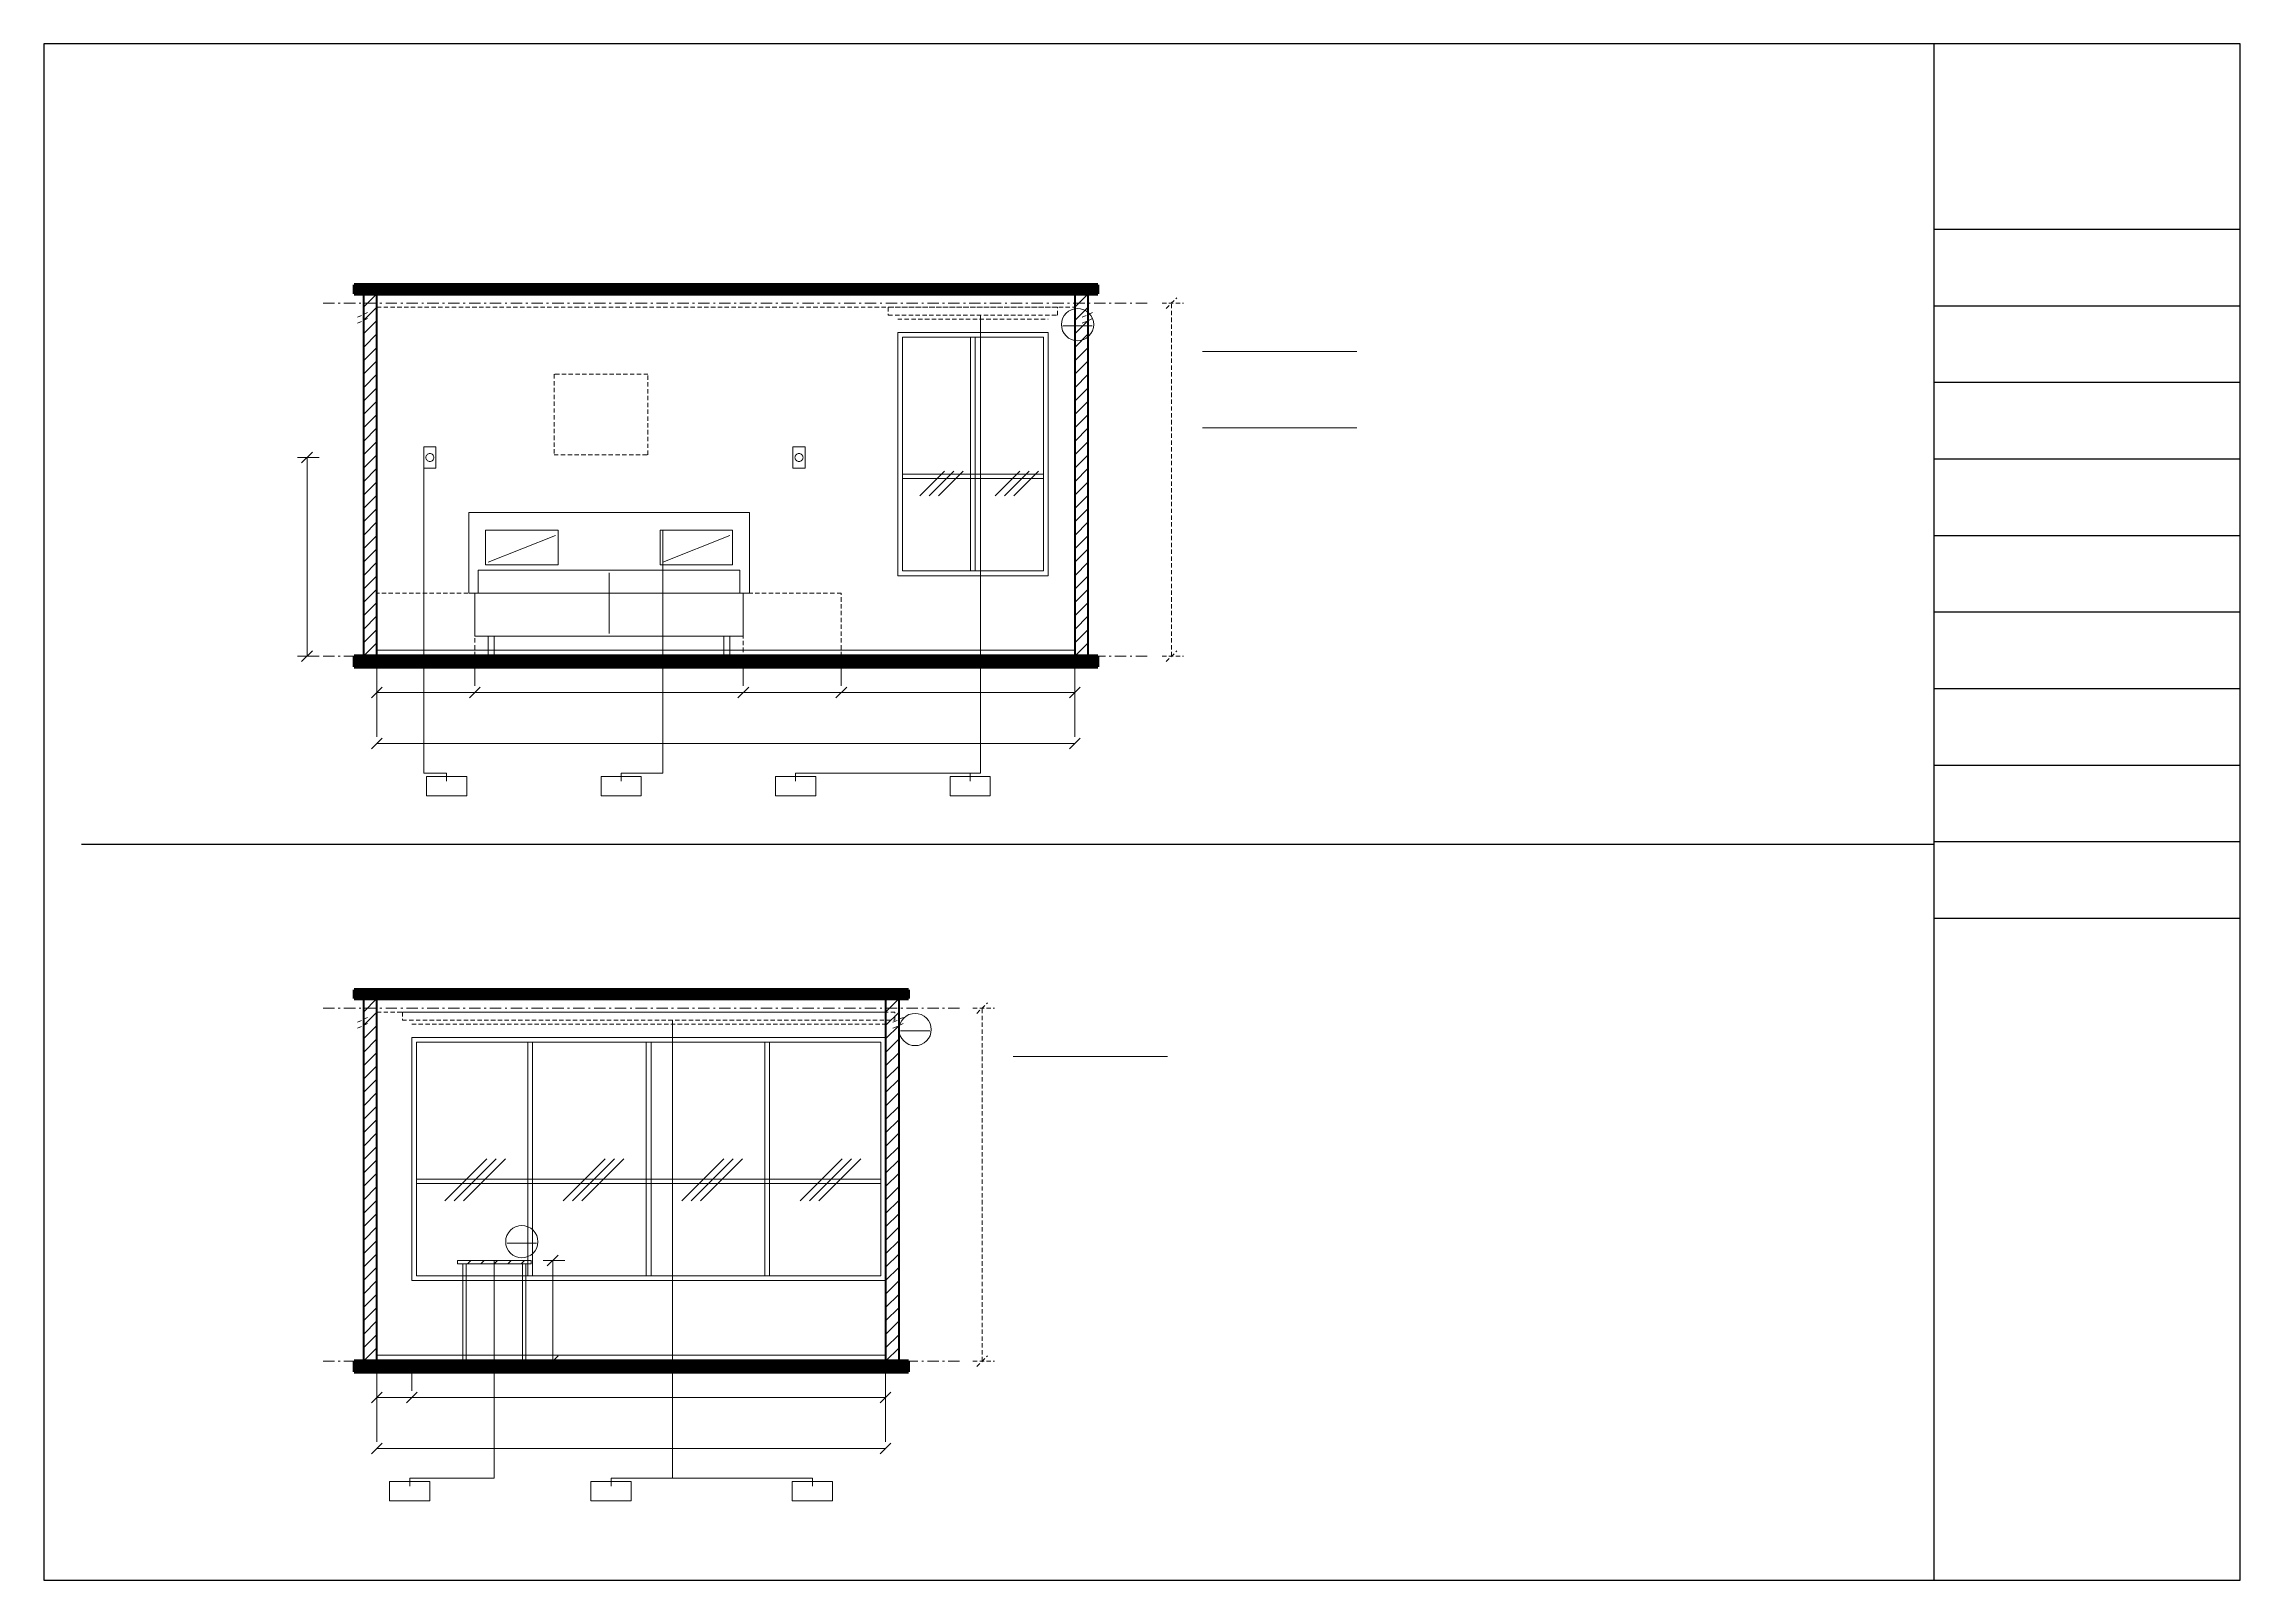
# Model space of a CAD drawing. Header units: millimetres. Extents: x -39780 to 216580, y 220 to 11660.
# Drawn here: x 220 to 16580, y 220 to 11660 of the extents above; entities that cross this region are included whole.
import ezdxf

# ---------------------------------------------------------------- set-up
doc = ezdxf.new("R2010")
doc.units = ezdxf.units.MM
for name, color, linetype, lineweight in [('AXIS', 8, 'CONTINUOUS', 9), ('BAND', 7, 'CONTINUOUS', 60), ('DETAIL', 7, 'CONTINUOUS', 18), ('DIM', 7, 'CONTINUOUS', 13), ('FABRIC', 7, 'CONTINUOUS', 13), ('FRAME', 7, 'CONTINUOUS', 25), ('GLASS', 7, 'CONTINUOUS', 18), ('HATCH', 8, 'CONTINUOUS', 9), ('PENDING', 8, 'CONTINUOUS', 13), ('SYMBOL', 7, 'CONTINUOUS', 18), ('TAG', 7, 'CONTINUOUS', 13), ('WALL', 7, 'CONTINUOUS', 35), ('WOOD', 7, 'CONTINUOUS', 18)]:
    doc.layers.add(name, color=color, linetype=linetype, lineweight=lineweight)

msp = doc.modelspace()

# ---------------------------------------------------------------- linework, layer by layer
at = {"layer": 'AXIS'}
for p, q in [((2300, 9730), (2385, 9730)), ((2413, 9730), (2427, 9730)), ((2455, 9730), (2540, 9730)), ((2568, 9730), (2582, 9730)), ((2610, 9730), (2695, 9730)), ((2723, 9730), (2737, 9730)), ((2766, 9730), (2850, 9730)), ((2879, 9730), (2893, 9730)), ((2921, 9730), (3006, 9730)), ((3034, 9730), (3048, 9730)), ((3076, 9730), (3161, 9730)), ((3189, 9730), (3203, 9730)), ((3231, 9730), (3316, 9730)), ((3344, 9730), (3358, 9730)), ((3387, 9730), (3471, 9730)), ((3499, 9730), (3514, 9730)), ((3542, 9730), (3626, 9730)), ((3655, 9730), (3669, 9730)), ((3697, 9730), (3782, 9730)), ((3810, 9730), (3824, 9730)), ((3852, 9730), (3937, 9730)), ((3965, 9730), (3979, 9730)), ((4007, 9730), (4092, 9730)), ((4120, 9730), (4134, 9730)), ((4163, 9730), (4247, 9730)), ((4276, 9730), (4290, 9730)), ((4318, 9730), (4403, 9730)), ((4431, 9730), (4445, 9730)), ((4473, 9730), (4558, 9730)), ((4586, 9730), (4600, 9730)), ((4628, 9730), (4713, 9730)), ((4741, 9730), (4755, 9730)), ((4784, 9730), (4868, 9730)), ((4896, 9730), (4911, 9730)), ((4939, 9730), (5023, 9730)), ((5052, 9730), (5066, 9730)), ((5094, 9730), (5179, 9730)), ((5207, 9730), (5221, 9730)), ((5249, 9730), (5334, 9730)), ((5362, 9730), (5376, 9730)), ((5404, 9730), (5489, 9730)), ((5517, 9730), (5531, 9730)), ((5560, 9730), (5644, 9730)), ((5673, 9730), (5687, 9730)), ((5715, 9730), (5800, 9730)), ((5828, 9730), (5842, 9730)), ((5870, 9730), (5955, 9730)), ((5983, 9730), (5997, 9730)), ((6025, 9730), (6110, 9730)), ((6138, 9730), (6152, 9730)), ((6181, 9730), (6265, 9730)), ((6293, 9730), (6308, 9730)), ((6336, 9730), (6420, 9730)), ((6449, 9730), (6463, 9730)), ((6491, 9730), (6576, 9730)), ((6604, 9730), (6618, 9730)), ((6646, 9730), (6731, 9730)), ((6759, 9730), (6773, 9730)), ((6801, 9730), (6886, 9730)), ((6914, 9730), (6928, 9730)), ((6957, 9730), (7041, 9730)), ((7070, 9730), (7084, 9730)), ((7112, 9730), (7197, 9730)), ((7225, 9730), (7239, 9730)), ((7267, 9730), (7352, 9730)), ((7380, 9730), (7394, 9730)), ((7422, 9730), (7507, 9730)), ((7535, 9730), (7549, 9730)), ((7578, 9730), (7662, 9730)), ((7690, 9730), (7705, 9730)), ((7733, 9730), (7817, 9730)), ((7846, 9730), (7860, 9730)), ((7888, 9730), (7973, 9730)), ((8001, 9730), (8015, 9730)), ((8043, 9730), (8128, 9730)), ((8156, 9730), (8170, 9730)), ((8198, 9730), (8283, 9730)), ((8311, 9730), (8325, 9730)), ((8354, 9730), (8438, 9730)), ((2300, 7100), (2385, 7100)), ((2413, 7100), (2427, 7100)), ((2455, 7100), (2540, 7100)), ((2568, 7100), (2582, 7100)), ((2610, 7100), (2695, 7100)), ((2723, 7100), (2737, 7100)), ((2766, 7100), (2850, 7100)), ((2879, 7100), (2893, 7100)), ((2921, 7100), (3006, 7100)), ((3034, 7100), (3048, 7100)), ((3076, 7100), (3161, 7100)), ((3189, 7100), (3203, 7100)), ((3231, 7100), (3316, 7100)), ((3344, 7100), (3358, 7100)), ((3387, 7100), (3471, 7100)), ((3499, 7100), (3514, 7100)), ((3542, 7100), (3626, 7100)), ((3655, 7100), (3669, 7100)), ((3697, 7100), (3782, 7100)), ((3810, 7100), (3824, 7100)), ((3852, 7100), (3937, 7100)), ((3965, 7100), (3979, 7100)), ((4007, 7100), (4092, 7100)), ((4120, 7100), (4134, 7100)), ((4163, 7100), (4247, 7100)), ((4276, 7100), (4290, 7100)), ((4318, 7100), (4403, 7100)), ((4431, 7100), (4445, 7100)), ((4473, 7100), (4558, 7100)), ((4586, 7100), (4600, 7100)), ((4628, 7100), (4713, 7100)), ((4741, 7100), (4755, 7100)), ((4784, 7100), (4868, 7100)), ((4896, 7100), (4911, 7100)), ((4939, 7100), (5023, 7100)), ((5052, 7100), (5066, 7100)), ((5094, 7100), (5179, 7100)), ((5207, 7100), (5221, 7100)), ((5249, 7100), (5334, 7100)), ((5362, 7100), (5376, 7100)), ((5404, 7100), (5489, 7100)), ((5517, 7100), (5531, 7100)), ((5560, 7100), (5644, 7100)), ((5673, 7100), (5687, 7100)), ((5715, 7100), (5800, 7100)), ((5828, 7100), (5842, 7100)), ((5870, 7100), (5955, 7100)), ((5983, 7100), (5997, 7100)), ((6025, 7100), (6110, 7100)), ((6138, 7100), (6152, 7100)), ((6181, 7100), (6265, 7100)), ((6293, 7100), (6308, 7100)), ((6336, 7100), (6420, 7100)), ((6449, 7100), (6463, 7100)), ((6491, 7100), (6576, 7100)), ((6604, 7100), (6618, 7100)), ((6646, 7100), (6731, 7100)), ((6759, 7100), (6773, 7100)), ((6801, 7100), (6886, 7100)), ((6914, 7100), (6928, 7100)), ((6957, 7100), (7041, 7100)), ((7070, 7100), (7084, 7100)), ((7112, 7100), (7197, 7100)), ((7225, 7100), (7239, 7100)), ((7267, 7100), (7352, 7100)), ((7380, 7100), (7394, 7100)), ((7422, 7100), (7507, 7100)), ((7535, 7100), (7549, 7100)), ((7578, 7100), (7662, 7100)), ((7690, 7100), (7705, 7100)), ((7733, 7100), (7817, 7100)), ((7846, 7100), (7860, 7100)), ((7888, 7100), (7973, 7100)), ((8001, 7100), (8015, 7100)), ((8043, 7100), (8128, 7100)), ((8156, 7100), (8170, 7100)), ((8198, 7100), (8283, 7100)), ((8311, 7100), (8325, 7100)), ((8354, 7100), (8438, 7100)), ((2300, 4480), (2385, 4480)), ((2413, 4480), (2427, 4480)), ((2455, 4480), (2540, 4480)), ((2568, 4480), (2582, 4480)), ((2610, 4480), (2695, 4480)), ((2723, 4480), (2737, 4480)), ((2766, 4480), (2850, 4480)), ((2879, 4480), (2893, 4480)), ((2921, 4480), (3006, 4480)), ((3034, 4480), (3048, 4480)), ((3076, 4480), (3161, 4480)), ((3189, 4480), (3203, 4480)), ((3231, 4480), (3316, 4480)), ((3344, 4480), (3358, 4480)), ((3387, 4480), (3471, 4480)), ((3499, 4480), (3514, 4480)), ((3542, 4480), (3626, 4480)), ((3655, 4480), (3669, 4480)), ((3697, 4480), (3782, 4480)), ((3810, 4480), (3824, 4480)), ((3852, 4480), (3937, 4480)), ((3965, 4480), (3979, 4480)), ((4007, 4480), (4092, 4480)), ((4120, 4480), (4134, 4480)), ((4163, 4480), (4247, 4480)), ((4276, 4480), (4290, 4480)), ((4318, 4480), (4403, 4480)), ((4431, 4480), (4445, 4480)), ((4473, 4480), (4558, 4480)), ((4586, 4480), (4600, 4480)), ((4628, 4480), (4713, 4480)), ((4741, 4480), (4755, 4480)), ((4784, 4480), (4868, 4480)), ((4896, 4480), (4911, 4480)), ((4939, 4480), (5023, 4480)), ((5052, 4480), (5066, 4480)), ((5094, 4480), (5179, 4480)), ((5207, 4480), (5221, 4480)), ((5249, 4480), (5334, 4480)), ((5362, 4480), (5376, 4480)), ((5404, 4480), (5489, 4480)), ((5517, 4480), (5531, 4480)), ((5560, 4480), (5644, 4480)), ((5673, 4480), (5687, 4480)), ((5715, 4480), (5800, 4480)), ((5828, 4480), (5842, 4480)), ((5870, 4480), (5955, 4480)), ((5983, 4480), (5997, 4480)), ((6025, 4480), (6110, 4480)), ((6138, 4480), (6152, 4480)), ((6181, 4480), (6265, 4480)), ((6293, 4480), (6308, 4480)), ((6336, 4480), (6420, 4480)), ((6449, 4480), (6463, 4480)), ((6491, 4480), (6576, 4480)), ((6604, 4480), (6618, 4480)), ((6646, 4480), (6731, 4480)), ((6759, 4480), (6773, 4480)), ((6801, 4480), (6886, 4480)), ((6914, 4480), (6928, 4480)), ((6957, 4480), (7040, 4480)), ((2300, 1850), (2385, 1850)), ((2413, 1850), (2427, 1850)), ((2455, 1850), (2540, 1850)), ((2568, 1850), (2582, 1850)), ((2610, 1850), (2695, 1850)), ((2723, 1850), (2737, 1850)), ((2766, 1850), (2850, 1850)), ((2879, 1850), (2893, 1850)), ((2921, 1850), (3006, 1850)), ((3034, 1850), (3048, 1850)), ((3076, 1850), (3161, 1850)), ((3189, 1850), (3203, 1850)), ((3231, 1850), (3316, 1850)), ((3344, 1850), (3358, 1850)), ((3387, 1850), (3471, 1850)), ((3499, 1850), (3514, 1850)), ((3542, 1850), (3626, 1850)), ((3655, 1850), (3669, 1850)), ((3697, 1850), (3782, 1850)), ((3810, 1850), (3824, 1850)), ((3852, 1850), (3937, 1850)), ((3965, 1850), (3979, 1850)), ((4007, 1850), (4092, 1850)), ((4120, 1850), (4134, 1850)), ((4163, 1850), (4247, 1850)), ((4276, 1850), (4290, 1850)), ((4318, 1850), (4403, 1850)), ((4431, 1850), (4445, 1850)), ((4473, 1850), (4558, 1850)), ((4586, 1850), (4600, 1850)), ((4628, 1850), (4713, 1850)), ((4741, 1850), (4755, 1850)), ((4784, 1850), (4868, 1850)), ((4896, 1850), (4911, 1850)), ((4939, 1850), (5023, 1850)), ((5052, 1850), (5066, 1850)), ((5094, 1850), (5179, 1850)), ((5207, 1850), (5221, 1850)), ((5249, 1850), (5334, 1850)), ((5362, 1850), (5376, 1850)), ((5404, 1850), (5489, 1850)), ((5517, 1850), (5531, 1850)), ((5560, 1850), (5644, 1850)), ((5673, 1850), (5687, 1850)), ((5715, 1850), (5800, 1850)), ((5828, 1850), (5842, 1850)), ((5870, 1850), (5955, 1850)), ((5983, 1850), (5997, 1850)), ((6025, 1850), (6110, 1850)), ((6138, 1850), (6152, 1850)), ((6181, 1850), (6265, 1850)), ((6293, 1850), (6308, 1850)), ((6336, 1850), (6420, 1850)), ((6449, 1850), (6463, 1850)), ((6491, 1850), (6576, 1850)), ((6604, 1850), (6618, 1850)), ((6646, 1850), (6731, 1850)), ((6759, 1850), (6773, 1850)), ((6801, 1850), (6886, 1850)), ((6914, 1850), (6928, 1850)), ((6957, 1850), (7040, 1850))]:
    msp.add_line(p, q, dxfattribs=at)
at = {"layer": 'BAND'}
for p, q in [((8070, 9865), (2530, 9865)), ((2530, 9865), (2530, 9800)), ((2530, 9864), (8070, 9864)), ((2530, 9856), (8070, 9856)), ((2530, 9848), (8070, 9848)), ((2530, 9840), (8070, 9840)), ((2530, 9832), (8070, 9832)), ((2530, 9824), (8070, 9824)), ((2530, 9816), (8070, 9816)), ((8070, 9800), (8070, 9865)), ((2530, 9808), (8070, 9808)), ((2530, 9800), (8070, 9800)), ((2530, 9800), (8070, 9800)), ((2530, 7100), (8070, 7100)), ((8070, 7100), (2530, 7100)), ((2530, 7100), (2530, 7020)), ((2530, 7092), (8070, 7092)), ((2530, 7084), (8070, 7084)), ((2530, 7076), (8070, 7076)), ((2530, 7068), (8070, 7068)), ((2530, 7060), (8070, 7060)), ((2530, 7052), (8070, 7052)), ((2530, 7044), (8070, 7044)), ((2530, 7036), (8070, 7036)), ((8070, 7020), (8070, 7100)), ((2530, 7028), (8070, 7028)), ((2530, 7020), (8070, 7020)), ((2530, 7020), (8070, 7020)), ((6660, 4615), (2530, 4615)), ((2530, 4615), (2530, 4550)), ((2530, 4614), (6660, 4614)), ((2530, 4606), (6660, 4606)), ((2530, 4598), (6660, 4598)), ((2530, 4590), (6660, 4590)), ((2530, 4582), (6660, 4582)), ((6660, 4550), (6660, 4615)), ((2530, 4574), (6660, 4574)), ((2530, 4566), (6660, 4566)), ((2530, 4558), (6660, 4558)), ((2530, 4550), (6660, 4550)), ((2530, 4550), (6660, 4550)), ((2530, 1850), (6660, 1850)), ((6660, 1850), (2530, 1850)), ((2530, 1850), (2530, 1770)), ((2530, 1842), (6660, 1842)), ((2530, 1834), (6660, 1834)), ((2530, 1826), (6660, 1826)), ((2530, 1818), (6660, 1818)), ((2530, 1810), (6660, 1810)), ((2530, 1802), (6660, 1802)), ((6660, 1770), (6660, 1850)), ((2530, 1794), (6660, 1794)), ((2530, 1786), (6660, 1786)), ((2530, 1778), (6660, 1778)), ((2530, 1770), (6660, 1770)), ((2530, 1770), (6660, 1770))]:
    msp.add_line(p, q, dxfattribs=at)
at = {"layer": 'DETAIL'}
for p, q in [((3066, 8586), (3065, 8580)), ((3065, 8580), (3066, 8574)), ((3067, 8591), (3066, 8586)), ((3066, 8574), (3067, 8569)), ((3070, 8597), (3067, 8591)), ((3067, 8569), (3070, 8563)), ((3074, 8601), (3070, 8597)), ((3070, 8563), (3074, 8559)), ((3078, 8605), (3074, 8601)), ((3074, 8559), (3078, 8555)), ((3084, 8608), (3078, 8605)), ((3078, 8555), (3084, 8552)), ((3089, 8609), (3084, 8608)), ((3084, 8552), (3089, 8551)), ((3095, 8610), (3089, 8609)), ((3089, 8551), (3095, 8550)), ((3101, 8609), (3095, 8610)), ((3095, 8550), (3101, 8551)), ((3106, 8608), (3101, 8609)), ((3101, 8551), (3106, 8552)), ((3112, 8605), (3106, 8608)), ((3106, 8552), (3112, 8555)), ((3116, 8601), (3112, 8605)), ((3112, 8555), (3116, 8559)), ((3120, 8597), (3116, 8601)), ((3116, 8559), (3120, 8563)), ((3123, 8591), (3120, 8597)), ((3120, 8563), (3123, 8569)), ((3124, 8586), (3123, 8591)), ((3123, 8569), (3124, 8574)), ((3125, 8580), (3124, 8586)), ((3124, 8574), (3125, 8580)), ((5816, 8586), (5815, 8580)), ((5815, 8580), (5816, 8574)), ((5817, 8591), (5816, 8586)), ((5816, 8574), (5817, 8569)), ((5820, 8597), (5817, 8591)), ((5817, 8569), (5820, 8563)), ((5824, 8601), (5820, 8597)), ((5820, 8563), (5824, 8559)), ((5828, 8605), (5824, 8601)), ((5824, 8559), (5828, 8555)), ((5834, 8608), (5828, 8605)), ((5828, 8555), (5834, 8552)), ((5839, 8609), (5834, 8608)), ((5834, 8552), (5839, 8551)), ((5845, 8610), (5839, 8609)), ((5839, 8551), (5845, 8550)), ((5851, 8609), (5845, 8610)), ((5845, 8550), (5851, 8551)), ((5856, 8608), (5851, 8609)), ((5851, 8551), (5856, 8552)), ((5862, 8605), (5856, 8608)), ((5856, 8552), (5862, 8555)), ((5866, 8601), (5862, 8605)), ((5862, 8555), (5866, 8559)), ((5870, 8597), (5866, 8601)), ((5866, 8559), (5870, 8563)), ((5873, 8591), (5870, 8597)), ((5870, 8563), (5873, 8569)), ((5874, 8586), (5873, 8591)), ((5873, 8569), (5874, 8574)), ((5875, 8580), (5874, 8586)), ((5874, 8574), (5875, 8580)), ((5475, 8170), (3385, 8170)), ((3385, 8170), (3385, 7570)), ((5475, 7570), (5475, 8170)), ((4430, 7270), (4430, 7720)), ((3385, 7570), (5475, 7570)), ((5430, 7570), (3430, 7570)), ((3430, 7570), (3430, 7250)), ((5430, 7250), (5430, 7570)), ((3430, 7250), (5430, 7250)), ((3575, 7250), (3530, 7250)), ((3530, 7250), (3530, 7100)), ((3575, 7100), (3575, 7250)), ((5330, 7250), (5285, 7250)), ((5285, 7250), (5285, 7100)), ((5330, 7100), (5330, 7250)), ((2700, 7145), (7900, 7145)), ((3530, 7100), (3575, 7100)), ((5285, 7100), (5330, 7100)), ((3365, 2575), (3340, 2575)), ((3340, 2575), (3340, 1850)), ((3365, 1850), (3365, 2575)), ((3810, 2575), (3785, 2575)), ((3785, 2575), (3785, 1850)), ((3810, 1850), (3810, 2575)), ((2700, 1895), (6490, 1895)), ((3340, 1850), (3365, 1850)), ((3785, 1850), (3810, 1850))]:
    msp.add_line(p, q, dxfattribs=at)
at = {"layer": 'DIM'}
for p, q in [((2110, 8580), (2270, 8580)), ((2140, 8540), (2220, 8620)), ((2180, 7100), (2180, 8580)), ((2110, 7100), (2270, 7100)), ((2140, 7060), (2220, 7140)), ((2700, 7100), (2700, 6500)), ((2700, 7100), (2700, 6880)), ((3430, 7100), (3430, 6880)), ((3430, 7100), (3430, 6880)), ((5430, 7100), (5430, 6880)), ((5430, 7100), (5430, 6880)), ((6160, 7100), (6160, 6880)), ((6160, 7100), (6160, 6880)), ((7900, 7100), (7900, 6500)), ((7900, 7100), (7900, 6880)), ((2660, 6790), (2740, 6870)), ((2700, 6830), (3430, 6830)), ((3390, 6790), (3470, 6870)), ((3390, 6790), (3470, 6870)), ((3430, 6830), (5430, 6830)), ((5390, 6790), (5470, 6870)), ((5390, 6790), (5470, 6870)), ((5430, 6830), (6160, 6830)), ((6120, 6790), (6200, 6870)), ((6120, 6790), (6200, 6870)), ((6160, 6830), (7900, 6830)), ((7860, 6790), (7940, 6870)), ((2660, 6410), (2740, 6490)), ((2700, 6450), (7900, 6450)), ((7860, 6410), (7940, 6490)), ((3970, 2560), (4050, 2640)), ((3940, 2600), (4100, 2600)), ((4010, 1850), (4010, 2600)), ((2700, 1850), (2700, 1250)), ((2700, 1850), (2700, 1630)), ((2960, 1850), (2960, 1630)), ((2960, 1850), (2960, 1630)), ((3940, 1850), (4100, 1850)), ((3970, 1810), (4050, 1890)), ((6490, 1850), (6490, 1250)), ((6490, 1850), (6490, 1630)), ((2660, 1540), (2740, 1620)), ((2700, 1580), (2960, 1580)), ((2920, 1540), (3000, 1620)), ((2920, 1540), (3000, 1620)), ((2960, 1580), (6490, 1580)), ((6450, 1540), (6530, 1620)), ((2660, 1160), (2740, 1240)), ((2700, 1200), (6490, 1200)), ((6450, 1160), (6530, 1240))]:
    msp.add_line(p, q, dxfattribs=at)
at = {"layer": 'FABRIC'}
for p, q in [((4050, 8040), (3510, 8040)), ((3510, 8040), (3510, 7780)), ((4050, 7780), (4050, 8040)), ((5350, 8040), (4810, 8040)), ((4810, 8040), (4810, 7780)), ((5350, 7780), (5350, 8040)), ((5405, 7740), (3455, 7740)), ((3455, 7740), (3455, 7570)), ((3510, 7780), (4050, 7780)), ((4810, 7780), (5350, 7780)), ((5405, 7570), (5405, 7740)), ((3455, 7570), (5405, 7570))]:
    msp.add_line(p, q, dxfattribs=at)
at = {"layer": 'FRAME'}
for p, q in [((16580, 11660), (220, 11660)), ((220, 11660), (220, 220)), ((14300, 220), (14300, 11660)), ((16580, 220), (16580, 11660)), ((14300, 10280), (16580, 10280)), ((14300, 9710), (16580, 9710)), ((14300, 9140), (16580, 9140)), ((14300, 8570), (16580, 8570)), ((14300, 8000), (16580, 8000)), ((14300, 7430), (16580, 7430)), ((14300, 6860), (16580, 6860)), ((14300, 6290), (16580, 6290)), ((500, 5700), (14300, 5700)), ((14300, 5720), (16580, 5720)), ((14300, 5150), (16580, 5150)), ((220, 220), (16580, 220))]:
    msp.add_line(p, q, dxfattribs=at)
at = {"layer": 'GLASS'}
for p, q in [((7700, 9510), (6580, 9510)), ((6580, 9510), (6580, 7700)), ((7700, 7700), (7700, 9510)), ((7665, 9475), (6615, 9475)), ((6615, 9475), (6615, 7735)), ((7158, 9475), (7122, 9475)), ((7122, 9475), (7122, 7735)), ((7158, 7735), (7158, 9475)), ((7665, 7735), (7665, 9475)), ((7665, 8456), (6615, 8456)), ((6615, 8456), (6615, 8424)), ((6615, 8424), (7665, 8424)), ((7665, 8424), (7665, 8456)), ((6580, 7700), (7700, 7700)), ((6615, 7735), (7665, 7735)), ((7122, 7735), (7158, 7735)), ((6490, 4260), (2960, 4260)), ((2960, 4260), (2960, 2450)), ((6490, 2450), (6490, 4260)), ((6455, 4225), (2995, 4225)), ((2995, 4225), (2995, 2485)), ((3860, 4225), (3824, 4225)), ((3824, 4225), (3824, 2485)), ((3860, 2485), (3860, 4225)), ((4743, 4225), (4707, 4225)), ((4707, 4225), (4707, 2485)), ((4743, 2485), (4743, 4225)), ((5626, 4225), (5590, 4225)), ((5590, 4225), (5590, 2485)), ((5626, 2485), (5626, 4225)), ((6455, 2485), (6455, 4225)), ((6455, 3206), (2995, 3206)), ((2995, 3206), (2995, 3174)), ((2995, 3174), (6455, 3174)), ((6455, 3174), (6455, 3206)), ((2995, 2485), (6455, 2485)), ((3824, 2485), (3860, 2485)), ((4707, 2485), (4743, 2485)), ((5590, 2485), (5626, 2485)), ((2960, 2450), (6490, 2450))]:
    msp.add_line(p, q, dxfattribs=at)
at = {"layer": 'HATCH'}
for p, q in [((2600, 9700), (2700, 9800)), ((2600, 9600), (2700, 9700)), ((7900, 9700), (8000, 9800)), ((7900, 9600), (8000, 9700)), ((2600, 9500), (2700, 9600)), ((2600, 9400), (2700, 9500)), ((7900, 9500), (8000, 9600)), ((7900, 9400), (8000, 9500)), ((2600, 9300), (2700, 9400)), ((7900, 9300), (8000, 9400)), ((2600, 9200), (2700, 9300)), ((2600, 9100), (2700, 9200)), ((7900, 9200), (8000, 9300)), ((7900, 9100), (8000, 9200)), ((2600, 9000), (2700, 9100)), ((2600, 8900), (2700, 9000)), ((7900, 9000), (8000, 9100)), ((7900, 8900), (8000, 9000)), ((2600, 8800), (2700, 8900)), ((7900, 8800), (8000, 8900)), ((2600, 8700), (2700, 8800)), ((2600, 8600), (2700, 8700)), ((7900, 8700), (8000, 8800)), ((7900, 8600), (8000, 8700)), ((2600, 8500), (2700, 8600)), ((7900, 8500), (8000, 8600)), ((2600, 8400), (2700, 8500)), ((2600, 8300), (2700, 8400)), ((6745, 8295), (6929, 8479)), ((6815, 8295), (6999, 8479)), ((6885, 8295), (7069, 8479)), ((7305, 8295), (7489, 8479)), ((7375, 8295), (7559, 8479)), ((7445, 8295), (7629, 8479)), ((7900, 8400), (8000, 8500)), ((7900, 8300), (8000, 8400)), ((2600, 8200), (2700, 8300)), ((2600, 8100), (2700, 8200)), ((7900, 8200), (8000, 8300)), ((7900, 8100), (8000, 8200)), ((2600, 8000), (2700, 8100)), ((7900, 8000), (8000, 8100)), ((2600, 7900), (2700, 8000)), ((2600, 7800), (2700, 7900)), ((3530, 7800), (4030, 8000)), ((4830, 7800), (5330, 8000)), ((7900, 7900), (8000, 8000)), ((7900, 7800), (8000, 7900)), ((2600, 7700), (2700, 7800)), ((2600, 7600), (2700, 7700)), ((7900, 7700), (8000, 7800)), ((7900, 7600), (8000, 7700)), ((2600, 7500), (2700, 7600)), ((7900, 7500), (8000, 7600)), ((2600, 7400), (2700, 7500)), ((2600, 7300), (2700, 7400)), ((7900, 7400), (8000, 7500)), ((7900, 7300), (8000, 7400)), ((2600, 7200), (2700, 7300)), ((2600, 7100), (2700, 7200)), ((7900, 7200), (8000, 7300)), ((7900, 7100), (8000, 7200)), ((2600, 4450), (2700, 4550)), ((2600, 4350), (2700, 4450)), ((6490, 4450), (6590, 4550)), ((6490, 4350), (6590, 4450)), ((2600, 4250), (2700, 4350)), ((6490, 4250), (6590, 4350)), ((2600, 4150), (2700, 4250)), ((2600, 4050), (2700, 4150)), ((6490, 4150), (6590, 4250)), ((6490, 4050), (6590, 4150)), ((2600, 3950), (2700, 4050)), ((2600, 3850), (2700, 3950)), ((6490, 3950), (6590, 4050)), ((6490, 3850), (6590, 3950)), ((2600, 3750), (2700, 3850)), ((6490, 3750), (6590, 3850)), ((2600, 3650), (2700, 3750)), ((2600, 3550), (2700, 3650)), ((6490, 3650), (6590, 3750)), ((6490, 3550), (6590, 3650)), ((2600, 3450), (2700, 3550)), ((2600, 3350), (2700, 3450)), ((6490, 3450), (6590, 3550)), ((6490, 3350), (6590, 3450)), ((2600, 3250), (2700, 3350)), ((3206, 3045), (3519, 3358)), ((3276, 3045), (3589, 3358)), ((3346, 3045), (3659, 3358)), ((4088, 3045), (4401, 3358)), ((4158, 3045), (4471, 3358)), ((4228, 3045), (4541, 3358)), ((4971, 3045), (5284, 3358)), ((5041, 3045), (5354, 3358)), ((5111, 3045), (5424, 3358)), ((5853, 3045), (6166, 3358)), ((5923, 3045), (6236, 3358)), ((5993, 3045), (6306, 3358)), ((6490, 3250), (6590, 3350)), ((2600, 3150), (2700, 3250)), ((2600, 3050), (2700, 3150)), ((6490, 3150), (6590, 3250)), ((6490, 3050), (6590, 3150)), ((2600, 2950), (2700, 3050)), ((2600, 2850), (2700, 2950)), ((6490, 2950), (6590, 3050)), ((6490, 2850), (6590, 2950)), ((2600, 2750), (2700, 2850)), ((6490, 2750), (6590, 2850)), ((2600, 2650), (2700, 2750)), ((2600, 2550), (2700, 2650)), ((6490, 2650), (6590, 2750)), ((6490, 2550), (6590, 2650)), ((2600, 2450), (2700, 2550)), ((3375, 2575), (3400, 2600)), ((3475, 2575), (3500, 2600)), ((3575, 2575), (3600, 2600)), ((3675, 2575), (3700, 2600)), ((3775, 2575), (3800, 2600)), ((6490, 2450), (6590, 2550)), ((2600, 2350), (2700, 2450)), ((2600, 2250), (2700, 2350)), ((6490, 2350), (6590, 2450)), ((6490, 2250), (6590, 2350)), ((2600, 2150), (2700, 2250)), ((2600, 2050), (2700, 2150)), ((6490, 2150), (6590, 2250)), ((6490, 2050), (6590, 2150)), ((2600, 1950), (2700, 2050)), ((6490, 1950), (6590, 2050)), ((2600, 1850), (2700, 1950)), ((6490, 1850), (6590, 1950))]:
    msp.add_line(p, q, dxfattribs=at)
at = {"layer": 'PENDING'}
for p, q in [((2601, 9646), (2631, 9659)), ((2700, 9700), (2732, 9700)), ((2751, 9700), (2783, 9700)), ((2802, 9700), (2834, 9700)), ((2852, 9700), (2885, 9700)), ((2903, 9700), (2936, 9700)), ((2954, 9700), (2986, 9700)), ((3005, 9700), (3037, 9700)), ((3056, 9700), (3088, 9700)), ((3106, 9700), (3139, 9700)), ((3157, 9700), (3190, 9700)), ((3208, 9700), (3240, 9700)), ((3259, 9700), (3291, 9700)), ((3310, 9700), (3342, 9700)), ((3360, 9700), (3393, 9700)), ((3411, 9700), (3444, 9700)), ((3462, 9700), (3494, 9700)), ((3513, 9700), (3545, 9700)), ((3564, 9700), (3596, 9700)), ((3614, 9700), (3647, 9700)), ((3665, 9700), (3698, 9700)), ((3716, 9700), (3748, 9700)), ((3767, 9700), (3799, 9700)), ((3818, 9700), (3850, 9700)), ((3868, 9700), (3901, 9700)), ((3919, 9700), (3952, 9700)), ((3970, 9700), (4002, 9700)), ((4021, 9700), (4053, 9700)), ((4072, 9700), (4104, 9700)), ((4122, 9700), (4155, 9700)), ((4173, 9700), (4206, 9700)), ((4224, 9700), (4256, 9700)), ((4275, 9700), (4307, 9700)), ((4326, 9700), (4358, 9700)), ((4376, 9700), (4409, 9700)), ((4427, 9700), (4460, 9700)), ((4478, 9700), (4510, 9700)), ((4529, 9700), (4561, 9700)), ((4580, 9700), (4612, 9700)), ((4630, 9700), (4663, 9700)), ((4681, 9700), (4714, 9700)), ((4732, 9700), (4764, 9700)), ((4783, 9700), (4815, 9700)), ((4834, 9700), (4866, 9700)), ((4884, 9700), (4917, 9700)), ((4935, 9700), (4968, 9700)), ((4986, 9700), (5018, 9700)), ((5037, 9700), (5069, 9700)), ((5088, 9700), (5120, 9700)), ((5138, 9700), (5171, 9700)), ((5189, 9700), (5222, 9700)), ((5240, 9700), (5272, 9700)), ((5291, 9700), (5323, 9700)), ((5342, 9700), (5374, 9700)), ((5392, 9700), (5425, 9700)), ((5443, 9700), (5476, 9700)), ((5494, 9700), (5526, 9700)), ((5545, 9700), (5577, 9700)), ((5596, 9700), (5628, 9700)), ((5646, 9700), (5679, 9700)), ((5697, 9700), (5730, 9700)), ((5748, 9700), (5780, 9700)), ((5799, 9700), (5831, 9700)), ((5850, 9700), (5882, 9700)), ((5900, 9700), (5933, 9700)), ((5951, 9700), (5984, 9700)), ((6002, 9700), (6034, 9700)), ((6053, 9700), (6085, 9700)), ((6104, 9700), (6136, 9700)), ((6154, 9700), (6187, 9700)), ((6205, 9700), (6238, 9700)), ((6256, 9700), (6288, 9700)), ((6307, 9700), (6339, 9700)), ((6358, 9700), (6390, 9700)), ((6408, 9700), (6441, 9700)), ((6459, 9700), (6492, 9700)), ((6510, 9700), (6542, 9700)), ((6510, 9700), (6510, 9668)), ((6551, 9700), (6518, 9700)), ((6561, 9700), (6593, 9700)), ((6602, 9700), (6569, 9700)), ((6612, 9700), (6644, 9700)), ((6652, 9700), (6620, 9700)), ((6662, 9700), (6695, 9700)), ((6703, 9700), (6671, 9700)), ((6713, 9700), (6746, 9700)), ((6754, 9700), (6722, 9700)), ((6764, 9700), (6796, 9700)), ((6805, 9700), (6772, 9700)), ((6815, 9700), (6847, 9700)), ((6856, 9700), (6823, 9700)), ((6866, 9700), (6898, 9700)), ((6906, 9700), (6874, 9700)), ((6916, 9700), (6949, 9700)), ((6957, 9700), (6925, 9700)), ((6967, 9700), (7000, 9700)), ((7008, 9700), (6976, 9700)), ((7018, 9700), (7050, 9700)), ((7059, 9700), (7026, 9700)), ((7069, 9700), (7101, 9700)), ((7110, 9700), (7077, 9700)), ((7120, 9700), (7152, 9700)), ((7160, 9700), (7128, 9700)), ((7170, 9700), (7203, 9700)), ((7211, 9700), (7179, 9700)), ((7221, 9700), (7254, 9700)), ((7262, 9700), (7230, 9700)), ((7272, 9700), (7304, 9700)), ((7313, 9700), (7280, 9700)), ((7323, 9700), (7355, 9700)), ((7364, 9700), (7331, 9700)), ((7374, 9700), (7406, 9700)), ((7414, 9700), (7382, 9700)), ((7424, 9700), (7457, 9700)), ((7465, 9700), (7433, 9700)), ((7475, 9700), (7508, 9700)), ((7516, 9700), (7484, 9700)), ((7526, 9700), (7558, 9700)), ((7567, 9700), (7534, 9700)), ((7577, 9700), (7609, 9700)), ((7618, 9700), (7585, 9700)), ((7628, 9700), (7660, 9700)), ((7668, 9700), (7636, 9700)), ((7678, 9700), (7711, 9700)), ((7719, 9700), (7687, 9700)), ((7729, 9700), (7762, 9700)), ((7770, 9700), (7738, 9700)), ((7770, 9691), (7770, 9700)), ((7770, 9640), (7770, 9672)), ((7780, 9700), (7812, 9700)), ((7831, 9700), (7863, 9700)), ((7882, 9700), (7900, 9700)), ((8001, 9646), (8031, 9659)), ((8550, 9730), (8582, 9730)), ((8580, 9690), (8603, 9713)), ((8601, 9730), (8633, 9730)), ((8616, 9726), (8639, 9749)), ((8620, 9691), (8620, 9723)), ((8620, 9640), (8620, 9672)), ((8652, 9762), (8660, 9770)), ((8652, 9730), (8684, 9730)), ((8702, 9730), (8710, 9730)), ((2555, 9625), (2585, 9638)), ((2555, 9580), (2585, 9593)), ((2601, 9601), (2631, 9614)), ((6510, 9649), (6510, 9640)), ((6510, 9640), (6542, 9640)), ((6561, 9640), (6593, 9640)), ((6580, 9610), (6612, 9610)), ((6612, 9640), (6644, 9640)), ((6631, 9610), (6663, 9610)), ((6662, 9640), (6695, 9640)), ((6682, 9610), (6714, 9610)), ((6713, 9640), (6746, 9640)), ((6732, 9610), (6765, 9610)), ((6764, 9640), (6796, 9640)), ((6783, 9610), (6816, 9610)), ((6815, 9640), (6847, 9640)), ((6834, 9610), (6866, 9610)), ((6866, 9640), (6898, 9640)), ((6885, 9610), (6917, 9610)), ((6916, 9640), (6949, 9640)), ((6936, 9610), (6968, 9610)), ((6967, 9640), (7000, 9640)), ((6986, 9610), (7019, 9610)), ((7018, 9640), (7050, 9640)), ((7037, 9610), (7070, 9610)), ((7069, 9640), (7101, 9640)), ((7088, 9610), (7120, 9610)), ((7120, 9640), (7152, 9640)), ((7139, 9610), (7171, 9610)), ((7170, 9640), (7203, 9640)), ((7190, 9610), (7222, 9610)), ((7221, 9640), (7254, 9640)), ((7240, 9610), (7273, 9610)), ((7272, 9640), (7304, 9640)), ((7291, 9610), (7324, 9610)), ((7323, 9640), (7355, 9640)), ((7342, 9610), (7374, 9610)), ((7374, 9640), (7406, 9640)), ((7393, 9610), (7425, 9610)), ((7424, 9640), (7457, 9640)), ((7444, 9610), (7476, 9610)), ((7475, 9640), (7508, 9640)), ((7494, 9610), (7527, 9610)), ((7526, 9640), (7558, 9640)), ((7545, 9610), (7578, 9610)), ((7577, 9640), (7609, 9640)), ((7596, 9610), (7628, 9610)), ((7628, 9640), (7660, 9640)), ((7647, 9610), (7679, 9610)), ((7678, 9640), (7711, 9640)), ((7698, 9610), (7700, 9610)), ((7729, 9640), (7762, 9640)), ((7955, 9625), (7985, 9638)), ((7955, 9580), (7985, 9593)), ((8001, 9601), (8031, 9614)), ((8620, 9589), (8620, 9622)), ((8620, 9538), (8620, 9571)), ((8620, 9488), (8620, 9520)), ((8620, 9437), (8620, 9469)), ((8620, 9386), (8620, 9418)), ((8620, 9335), (8620, 9368)), ((4020, 9200), (4020, 9168)), ((4060, 9200), (4027, 9200)), ((4110, 9200), (4078, 9200)), ((4161, 9200), (4129, 9200)), ((4212, 9200), (4180, 9200)), ((4263, 9200), (4230, 9200)), ((4314, 9200), (4281, 9200)), ((4364, 9200), (4332, 9200)), ((4415, 9200), (4383, 9200)), ((4466, 9200), (4434, 9200)), ((4517, 9200), (4484, 9200)), ((4568, 9200), (4535, 9200)), ((4618, 9200), (4586, 9200)), ((4669, 9200), (4637, 9200)), ((4720, 9200), (4688, 9200)), ((4720, 9159), (4720, 9191)), ((8620, 9284), (8620, 9317)), ((8620, 9234), (8620, 9266)), ((8620, 9183), (8620, 9215)), ((8620, 9132), (8620, 9164)), ((4020, 9149), (4020, 9117)), ((4020, 9098), (4020, 9066)), ((4020, 9048), (4020, 9015)), ((4720, 9108), (4720, 9140)), ((4720, 9057), (4720, 9090)), ((4720, 9006), (4720, 9039)), ((8620, 9081), (8620, 9114)), ((8620, 9030), (8620, 9063)), ((8620, 8980), (8620, 9012)), ((4020, 8997), (4020, 8964)), ((4020, 8946), (4020, 8914)), ((4020, 8895), (4020, 8863)), ((4020, 8844), (4020, 8812)), ((4720, 8956), (4720, 8988)), ((4720, 8905), (4720, 8937)), ((4720, 8854), (4720, 8886)), ((4720, 8803), (4720, 8836)), ((8620, 8929), (8620, 8961)), ((8620, 8878), (8620, 8910)), ((8620, 8827), (8620, 8860)), ((4020, 8794), (4020, 8761)), ((4020, 8743), (4020, 8710)), ((4020, 8692), (4020, 8660)), ((4720, 8752), (4720, 8785)), ((4720, 8702), (4720, 8734)), ((4720, 8651), (4720, 8683)), ((8620, 8776), (8620, 8809)), ((8620, 8726), (8620, 8758)), ((8620, 8675), (8620, 8707)), ((4020, 8641), (4020, 8609)), ((4020, 8600), (4052, 8600)), ((4071, 8600), (4103, 8600)), ((4122, 8600), (4154, 8600)), ((4172, 8600), (4205, 8600)), ((4223, 8600), (4256, 8600)), ((4274, 8600), (4306, 8600)), ((4325, 8600), (4357, 8600)), ((4376, 8600), (4408, 8600)), ((4426, 8600), (4459, 8600)), ((4477, 8600), (4510, 8600)), ((4528, 8600), (4560, 8600)), ((4579, 8600), (4611, 8600)), ((4630, 8600), (4662, 8600)), ((4680, 8600), (4713, 8600)), ((4720, 8600), (4720, 8632)), ((8620, 8624), (8620, 8656)), ((8620, 8573), (8620, 8606)), ((8620, 8522), (8620, 8555)), ((8620, 8472), (8620, 8504)), ((8620, 8421), (8620, 8453)), ((8620, 8370), (8620, 8402)), ((8620, 8319), (8620, 8352)), ((8620, 8268), (8620, 8301)), ((8620, 8218), (8620, 8250)), ((8620, 8167), (8620, 8199)), ((8620, 8116), (8620, 8148)), ((8620, 8065), (8620, 8098)), ((8620, 8014), (8620, 8047)), ((8620, 7964), (8620, 7996)), ((8620, 7913), (8620, 7945)), ((8620, 7862), (8620, 7894)), ((8620, 7811), (8620, 7844)), ((8620, 7760), (8620, 7793)), ((8620, 7710), (8620, 7742)), ((8620, 7659), (8620, 7691)), ((2719, 7570), (2700, 7570)), ((2700, 7570), (2700, 7538)), ((2770, 7570), (2737, 7570)), ((2820, 7570), (2788, 7570)), ((2871, 7570), (2839, 7570)), ((2922, 7570), (2890, 7570)), ((2973, 7570), (2940, 7570)), ((3024, 7570), (2991, 7570)), ((3074, 7570), (3042, 7570)), ((3125, 7570), (3093, 7570)), ((3176, 7570), (3144, 7570)), ((3227, 7570), (3194, 7570)), ((3278, 7570), (3245, 7570)), ((3328, 7570), (3296, 7570)), ((3379, 7570), (3347, 7570)), ((3430, 7570), (3398, 7570)), ((3430, 7557), (3430, 7570)), ((3430, 7506), (3430, 7539)), ((5449, 7570), (5430, 7570)), ((5430, 7570), (5430, 7538)), ((5500, 7570), (5467, 7570)), ((5550, 7570), (5518, 7570)), ((5601, 7570), (5569, 7570)), ((5652, 7570), (5620, 7570)), ((5703, 7570), (5670, 7570)), ((5754, 7570), (5721, 7570)), ((5804, 7570), (5772, 7570)), ((5855, 7570), (5823, 7570)), ((5906, 7570), (5874, 7570)), ((5957, 7570), (5924, 7570)), ((6008, 7570), (5975, 7570)), ((6058, 7570), (6026, 7570)), ((6109, 7570), (6077, 7570)), ((6160, 7570), (6128, 7570)), ((6160, 7557), (6160, 7570)), ((6160, 7506), (6160, 7539)), ((8620, 7608), (8620, 7640)), ((8620, 7557), (8620, 7590)), ((8620, 7506), (8620, 7539)), ((2700, 7519), (2700, 7487)), ((2700, 7468), (2700, 7436)), ((2700, 7418), (2700, 7385)), ((2700, 7367), (2700, 7334)), ((3430, 7456), (3430, 7488)), ((3430, 7405), (3430, 7437)), ((3430, 7354), (3430, 7386)), ((5430, 7519), (5430, 7487)), ((5430, 7468), (5430, 7436)), ((5430, 7418), (5430, 7385)), ((5430, 7367), (5430, 7334)), ((6160, 7456), (6160, 7488)), ((6160, 7405), (6160, 7437)), ((6160, 7354), (6160, 7386)), ((8620, 7456), (8620, 7488)), ((8620, 7405), (8620, 7437)), ((8620, 7354), (8620, 7386)), ((2700, 7316), (2700, 7284)), ((2700, 7265), (2700, 7233)), ((2700, 7214), (2700, 7182)), ((3430, 7303), (3430, 7336)), ((3430, 7252), (3430, 7285)), ((3430, 7202), (3430, 7234)), ((5430, 7316), (5430, 7284)), ((5430, 7265), (5430, 7233)), ((5430, 7214), (5430, 7182)), ((6160, 7303), (6160, 7336)), ((6160, 7252), (6160, 7285)), ((6160, 7202), (6160, 7234)), ((8620, 7303), (8620, 7336)), ((8620, 7252), (8620, 7285)), ((8620, 7202), (8620, 7234)), ((2700, 7164), (2700, 7131)), ((2700, 7113), (2700, 7100)), ((2700, 7100), (2732, 7100)), ((2751, 7100), (2783, 7100)), ((2802, 7100), (2834, 7100)), ((2852, 7100), (2885, 7100)), ((2903, 7100), (2936, 7100)), ((2954, 7100), (2986, 7100)), ((3005, 7100), (3037, 7100)), ((3056, 7100), (3088, 7100)), ((3106, 7100), (3139, 7100)), ((3157, 7100), (3190, 7100)), ((3208, 7100), (3240, 7100)), ((3259, 7100), (3291, 7100)), ((3310, 7100), (3342, 7100)), ((3360, 7100), (3393, 7100)), ((3411, 7100), (3430, 7100)), ((3430, 7151), (3430, 7183)), ((3430, 7100), (3430, 7132)), ((5430, 7164), (5430, 7131)), ((5430, 7113), (5430, 7100)), ((5430, 7100), (5462, 7100)), ((5481, 7100), (5513, 7100)), ((5532, 7100), (5564, 7100)), ((5582, 7100), (5615, 7100)), ((5633, 7100), (5666, 7100)), ((5684, 7100), (5716, 7100)), ((5735, 7100), (5767, 7100)), ((5786, 7100), (5818, 7100)), ((5836, 7100), (5869, 7100)), ((5887, 7100), (5920, 7100)), ((5938, 7100), (5970, 7100)), ((5989, 7100), (6021, 7100)), ((6040, 7100), (6072, 7100)), ((6090, 7100), (6123, 7100)), ((6141, 7100), (6160, 7100)), ((6160, 7151), (6160, 7183)), ((6160, 7100), (6160, 7132)), ((8550, 7100), (8582, 7100)), ((8580, 7060), (8603, 7083)), ((8601, 7100), (8633, 7100)), ((8616, 7096), (8639, 7119)), ((8620, 7151), (8620, 7183)), ((8620, 7100), (8620, 7132)), ((8652, 7132), (8660, 7140)), ((8652, 7100), (8684, 7100)), ((8702, 7100), (8710, 7100)), ((2700, 4450), (2732, 4450)), ((2751, 4450), (2783, 4450)), ((2802, 4450), (2834, 4450)), ((2852, 4450), (2885, 4450)), ((2902, 4450), (2890, 4450)), ((2890, 4450), (2890, 4418)), ((2903, 4450), (2936, 4450)), ((2953, 4450), (2921, 4450)), ((2954, 4450), (2986, 4450)), ((3004, 4450), (2972, 4450)), ((3005, 4450), (3037, 4450)), ((3055, 4450), (3022, 4450)), ((3056, 4450), (3088, 4450)), ((3106, 4450), (3073, 4450)), ((3106, 4450), (3139, 4450)), ((3156, 4450), (3124, 4450)), ((3157, 4450), (3190, 4450)), ((3207, 4450), (3175, 4450)), ((3208, 4450), (3240, 4450)), ((3258, 4450), (3226, 4450)), ((3259, 4450), (3291, 4450)), ((3309, 4450), (3276, 4450)), ((3310, 4450), (3342, 4450)), ((3360, 4450), (3327, 4450)), ((3360, 4450), (3393, 4450)), ((3410, 4450), (3378, 4450)), ((3411, 4450), (3444, 4450)), ((3461, 4450), (3429, 4450)), ((3462, 4450), (3494, 4450)), ((3512, 4450), (3480, 4450)), ((3513, 4450), (3545, 4450)), ((3563, 4450), (3530, 4450)), ((3564, 4450), (3596, 4450)), ((3614, 4450), (3581, 4450)), ((3614, 4450), (3647, 4450)), ((3664, 4450), (3632, 4450)), ((3665, 4450), (3698, 4450)), ((3715, 4450), (3683, 4450)), ((3716, 4450), (3748, 4450)), ((3766, 4450), (3734, 4450)), ((3767, 4450), (3799, 4450)), ((3817, 4450), (3784, 4450)), ((3818, 4450), (3850, 4450)), ((3868, 4450), (3835, 4450)), ((3868, 4450), (3901, 4450)), ((3918, 4450), (3886, 4450)), ((3919, 4450), (3952, 4450)), ((3969, 4450), (3937, 4450)), ((3970, 4450), (4002, 4450)), ((4020, 4450), (3988, 4450)), ((4021, 4450), (4053, 4450)), ((4071, 4450), (4038, 4450)), ((4072, 4450), (4104, 4450)), ((4122, 4450), (4089, 4450)), ((4122, 4450), (4155, 4450)), ((4172, 4450), (4140, 4450)), ((4173, 4450), (4206, 4450)), ((4223, 4450), (4191, 4450)), ((4224, 4450), (4256, 4450)), ((4274, 4450), (4242, 4450)), ((4275, 4450), (4307, 4450)), ((4325, 4450), (4292, 4450)), ((4326, 4450), (4358, 4450)), ((4376, 4450), (4343, 4450)), ((4376, 4450), (4409, 4450)), ((4426, 4450), (4394, 4450)), ((4427, 4450), (4460, 4450)), ((4477, 4450), (4445, 4450)), ((4478, 4450), (4510, 4450)), ((4528, 4450), (4496, 4450)), ((4529, 4450), (4561, 4450)), ((4579, 4450), (4546, 4450)), ((4580, 4450), (4612, 4450)), ((4630, 4450), (4597, 4450)), ((4630, 4450), (4663, 4450)), ((4680, 4450), (4648, 4450)), ((4681, 4450), (4714, 4450)), ((4731, 4450), (4699, 4450)), ((4732, 4450), (4764, 4450)), ((4782, 4450), (4750, 4450)), ((4783, 4450), (4815, 4450)), ((4833, 4450), (4800, 4450)), ((4834, 4450), (4866, 4450)), ((4884, 4450), (4851, 4450)), ((4884, 4450), (4917, 4450)), ((4934, 4450), (4902, 4450)), ((4935, 4450), (4968, 4450)), ((4985, 4450), (4953, 4450)), ((4986, 4450), (5018, 4450)), ((5036, 4450), (5004, 4450)), ((5037, 4450), (5069, 4450)), ((5087, 4450), (5054, 4450)), ((5088, 4450), (5120, 4450)), ((5138, 4450), (5105, 4450)), ((5138, 4450), (5171, 4450)), ((5188, 4450), (5156, 4450)), ((5189, 4450), (5222, 4450)), ((5239, 4450), (5207, 4450)), ((5240, 4450), (5272, 4450)), ((5290, 4450), (5258, 4450)), ((5291, 4450), (5323, 4450)), ((5341, 4450), (5308, 4450)), ((5342, 4450), (5374, 4450)), ((5392, 4450), (5359, 4450)), ((5392, 4450), (5425, 4450)), ((5442, 4450), (5410, 4450)), ((5443, 4450), (5476, 4450)), ((5493, 4450), (5461, 4450)), ((5494, 4450), (5526, 4450)), ((5544, 4450), (5512, 4450)), ((5545, 4450), (5577, 4450)), ((5595, 4450), (5562, 4450)), ((5596, 4450), (5628, 4450)), ((5646, 4450), (5613, 4450)), ((5646, 4450), (5679, 4450)), ((5696, 4450), (5664, 4450)), ((5697, 4450), (5730, 4450)), ((5747, 4450), (5715, 4450)), ((5748, 4450), (5780, 4450)), ((5798, 4450), (5766, 4450)), ((5799, 4450), (5831, 4450)), ((5849, 4450), (5816, 4450)), ((5850, 4450), (5882, 4450)), ((5900, 4450), (5867, 4450)), ((5900, 4450), (5933, 4450)), ((5950, 4450), (5918, 4450)), ((5951, 4450), (5984, 4450)), ((6001, 4450), (5969, 4450)), ((6002, 4450), (6034, 4450)), ((6052, 4450), (6020, 4450)), ((6053, 4450), (6085, 4450)), ((6103, 4450), (6070, 4450)), ((6104, 4450), (6136, 4450)), ((6154, 4450), (6121, 4450)), ((6154, 4450), (6187, 4450)), ((6204, 4450), (6172, 4450)), ((6205, 4450), (6238, 4450)), ((6255, 4450), (6223, 4450)), ((6256, 4450), (6288, 4450)), ((6306, 4450), (6274, 4450)), ((6307, 4450), (6339, 4450)), ((6357, 4450), (6324, 4450)), ((6358, 4450), (6390, 4450)), ((6408, 4450), (6375, 4450)), ((6408, 4450), (6441, 4450)), ((6458, 4450), (6426, 4450)), ((6459, 4450), (6490, 4450)), ((6509, 4450), (6477, 4450)), ((6560, 4450), (6528, 4450)), ((6560, 4441), (6560, 4450)), ((6560, 4390), (6560, 4422)), ((7140, 4480), (7172, 4480)), ((7170, 4440), (7193, 4463)), ((7191, 4480), (7223, 4480)), ((7206, 4476), (7229, 4499)), ((7210, 4441), (7210, 4473)), ((7210, 4390), (7210, 4422)), ((7242, 4512), (7250, 4520)), ((7242, 4480), (7274, 4480)), ((7292, 4480), (7300, 4480)), ((2555, 4375), (2585, 4388)), ((2555, 4330), (2585, 4343)), ((2601, 4396), (2631, 4409)), ((2601, 4351), (2631, 4364)), ((2890, 4399), (2890, 4390)), ((2890, 4390), (2922, 4390)), ((2941, 4390), (2973, 4390)), ((2960, 4360), (2992, 4360)), ((2992, 4390), (3024, 4390)), ((3011, 4360), (3043, 4360)), ((3042, 4390), (3075, 4390)), ((3062, 4360), (3094, 4360)), ((3093, 4390), (3126, 4390)), ((3112, 4360), (3145, 4360)), ((3144, 4390), (3176, 4390)), ((3163, 4360), (3196, 4360)), ((3195, 4390), (3227, 4390)), ((3214, 4360), (3246, 4360)), ((3246, 4390), (3278, 4390)), ((3265, 4360), (3297, 4360)), ((3296, 4390), (3329, 4390)), ((3316, 4360), (3348, 4360)), ((3347, 4390), (3380, 4390)), ((3366, 4360), (3399, 4360)), ((3398, 4390), (3430, 4390)), ((3417, 4360), (3450, 4360)), ((3449, 4390), (3481, 4390)), ((3468, 4360), (3500, 4360)), ((3500, 4390), (3532, 4390)), ((3519, 4360), (3551, 4360)), ((3550, 4390), (3583, 4390)), ((3570, 4360), (3602, 4360)), ((3601, 4390), (3634, 4390)), ((3620, 4360), (3653, 4360)), ((3652, 4390), (3684, 4390)), ((3671, 4360), (3704, 4360)), ((3703, 4390), (3735, 4390)), ((3722, 4360), (3754, 4360)), ((3754, 4390), (3786, 4390)), ((3773, 4360), (3805, 4360)), ((3804, 4390), (3837, 4390)), ((3824, 4360), (3856, 4360)), ((3855, 4390), (3888, 4390)), ((3874, 4360), (3907, 4360)), ((3906, 4390), (3938, 4390)), ((3925, 4360), (3958, 4360)), ((3957, 4390), (3989, 4390)), ((3976, 4360), (4008, 4360)), ((4008, 4390), (4040, 4390)), ((4027, 4360), (4059, 4360)), ((4058, 4390), (4091, 4390)), ((4078, 4360), (4110, 4360)), ((4109, 4390), (4142, 4390)), ((4128, 4360), (4161, 4360)), ((4160, 4390), (4192, 4390)), ((4179, 4360), (4212, 4360)), ((4211, 4390), (4243, 4390)), ((4230, 4360), (4262, 4360)), ((4262, 4390), (4294, 4390)), ((4281, 4360), (4313, 4360)), ((4312, 4390), (4345, 4390)), ((4332, 4360), (4364, 4360)), ((4363, 4390), (4396, 4390)), ((4382, 4360), (4415, 4360)), ((4414, 4390), (4446, 4390)), ((4433, 4360), (4466, 4360)), ((4465, 4390), (4497, 4390)), ((4484, 4360), (4516, 4360)), ((4516, 4390), (4548, 4390)), ((4535, 4360), (4567, 4360)), ((4566, 4390), (4599, 4390)), ((4586, 4360), (4618, 4360)), ((4617, 4390), (4650, 4390)), ((4636, 4360), (4669, 4360)), ((4668, 4390), (4700, 4390)), ((4687, 4360), (4720, 4360)), ((4719, 4390), (4751, 4390)), ((4738, 4360), (4770, 4360)), ((4770, 4390), (4802, 4390)), ((4789, 4360), (4821, 4360)), ((4820, 4390), (4853, 4390)), ((4840, 4360), (4872, 4360)), ((4871, 4390), (4904, 4390)), ((4890, 4360), (4923, 4360)), ((4922, 4390), (4954, 4390)), ((4941, 4360), (4974, 4360)), ((4973, 4390), (5005, 4390)), ((4992, 4360), (5024, 4360)), ((5024, 4390), (5056, 4390)), ((5043, 4360), (5075, 4360)), ((5074, 4390), (5107, 4390)), ((5094, 4360), (5126, 4360)), ((5125, 4390), (5158, 4390)), ((5144, 4360), (5177, 4360)), ((5176, 4390), (5208, 4390)), ((5195, 4360), (5228, 4360)), ((5227, 4390), (5259, 4390)), ((5246, 4360), (5278, 4360)), ((5278, 4390), (5310, 4390)), ((5297, 4360), (5329, 4360)), ((5328, 4390), (5361, 4390)), ((5348, 4360), (5380, 4360)), ((5379, 4390), (5412, 4390)), ((5398, 4360), (5431, 4360)), ((5430, 4390), (5462, 4390)), ((5449, 4360), (5482, 4360)), ((5481, 4390), (5513, 4390)), ((5500, 4360), (5532, 4360)), ((5532, 4390), (5564, 4390)), ((5551, 4360), (5583, 4360)), ((5582, 4390), (5615, 4390)), ((5602, 4360), (5634, 4360)), ((5633, 4390), (5666, 4390)), ((5652, 4360), (5685, 4360)), ((5684, 4390), (5716, 4390)), ((5703, 4360), (5736, 4360)), ((5735, 4390), (5767, 4390)), ((5754, 4360), (5786, 4360)), ((5786, 4390), (5818, 4390)), ((5805, 4360), (5837, 4360)), ((5836, 4390), (5869, 4390)), ((5856, 4360), (5888, 4360)), ((5887, 4390), (5920, 4390)), ((5906, 4360), (5939, 4360)), ((5938, 4390), (5970, 4390)), ((5957, 4360), (5990, 4360)), ((5989, 4390), (6021, 4390)), ((6008, 4360), (6040, 4360)), ((6040, 4390), (6072, 4390)), ((6059, 4360), (6091, 4360)), ((6090, 4390), (6123, 4390)), ((6110, 4360), (6142, 4360)), ((6141, 4390), (6174, 4390)), ((6160, 4360), (6193, 4360)), ((6192, 4390), (6224, 4390)), ((6211, 4360), (6244, 4360)), ((6243, 4390), (6275, 4390)), ((6262, 4360), (6294, 4360)), ((6294, 4390), (6326, 4390)), ((6313, 4360), (6345, 4360)), ((6344, 4390), (6377, 4390)), ((6364, 4360), (6396, 4360)), ((6395, 4390), (6428, 4390)), ((6414, 4360), (6447, 4360)), ((6446, 4390), (6478, 4390)), ((6465, 4360), (6490, 4360)), ((6497, 4390), (6529, 4390)), ((6545, 4375), (6575, 4388)), ((6545, 4330), (6575, 4343)), ((6548, 4390), (6560, 4390)), ((6591, 4396), (6621, 4409)), ((6591, 4351), (6621, 4364)), ((7210, 4339), (7210, 4372)), ((7210, 4288), (7210, 4321)), ((7210, 4238), (7210, 4270)), ((7210, 4187), (7210, 4219)), ((7210, 4136), (7210, 4168)), ((7210, 4085), (7210, 4118)), ((7210, 4034), (7210, 4067)), ((7210, 3984), (7210, 4016)), ((7210, 3933), (7210, 3965)), ((7210, 3882), (7210, 3914)), ((7210, 3831), (7210, 3864)), ((7210, 3780), (7210, 3813)), ((7210, 3730), (7210, 3762)), ((7210, 3679), (7210, 3711)), ((7210, 3628), (7210, 3660)), ((7210, 3577), (7210, 3610)), ((7210, 3526), (7210, 3559)), ((7210, 3476), (7210, 3508)), ((7210, 3425), (7210, 3457)), ((7210, 3374), (7210, 3406)), ((7210, 3323), (7210, 3356)), ((7210, 3272), (7210, 3305)), ((7210, 3222), (7210, 3254)), ((7210, 3171), (7210, 3203)), ((7210, 3120), (7210, 3152)), ((7210, 3069), (7210, 3102)), ((7210, 3018), (7210, 3051)), ((7210, 2968), (7210, 3000)), ((7210, 2917), (7210, 2949)), ((7210, 2866), (7210, 2898)), ((7210, 2815), (7210, 2848)), ((7210, 2764), (7210, 2797)), ((7210, 2714), (7210, 2746)), ((7210, 2663), (7210, 2695)), ((7210, 2612), (7210, 2644)), ((7210, 2561), (7210, 2594)), ((7210, 2510), (7210, 2543)), ((7210, 2460), (7210, 2492)), ((7210, 2409), (7210, 2441)), ((7210, 2358), (7210, 2390)), ((7210, 2307), (7210, 2340)), ((7210, 2256), (7210, 2289)), ((7210, 2206), (7210, 2238)), ((7210, 2155), (7210, 2187)), ((7210, 2104), (7210, 2136)), ((7210, 2053), (7210, 2086)), ((7210, 2002), (7210, 2035)), ((7210, 1952), (7210, 1984)), ((7140, 1850), (7172, 1850)), ((7170, 1810), (7193, 1833)), ((7191, 1850), (7223, 1850)), ((7206, 1846), (7229, 1869)), ((7210, 1901), (7210, 1933)), ((7210, 1850), (7210, 1882)), ((7242, 1882), (7250, 1890)), ((7242, 1850), (7274, 1850)), ((7292, 1850), (7300, 1850))]:
    msp.add_line(p, q, dxfattribs=at)
at = {"layer": 'SYMBOL'}
for p, q in [((7835, 9655), (7820, 9637)), ((7853, 9670), (7835, 9655)), ((7874, 9681), (7853, 9670)), ((7897, 9688), (7874, 9681)), ((7920, 9690), (7897, 9688)), ((7943, 9688), (7920, 9690)), ((7966, 9681), (7943, 9688)), ((7987, 9670), (7966, 9681)), ((8005, 9655), (7987, 9670)), ((8020, 9637), (8005, 9655)), ((7802, 9593), (7800, 9570)), ((7800, 9570), (7802, 9547)), ((7809, 9616), (7802, 9593)), ((7802, 9547), (7809, 9524)), ((7820, 9637), (7809, 9616)), ((7809, 9524), (7820, 9503)), ((7810, 9560), (8030, 9560)), ((7820, 9503), (7835, 9485)), ((8005, 9485), (8020, 9503)), ((8031, 9616), (8020, 9637)), ((8020, 9503), (8031, 9524)), ((8038, 9593), (8031, 9616)), ((8031, 9524), (8038, 9547)), ((8040, 9570), (8038, 9593)), ((8038, 9547), (8040, 9570)), ((7835, 9485), (7853, 9470)), ((7853, 9470), (7874, 9459)), ((7874, 9459), (7897, 9452)), ((7897, 9452), (7920, 9450)), ((7920, 9450), (7943, 9452)), ((7943, 9452), (7966, 9459)), ((7966, 9459), (7987, 9470)), ((7987, 9470), (8005, 9485)), ((3140, 8660), (3050, 8660)), ((3050, 8660), (3050, 8500)), ((3140, 8500), (3140, 8660)), ((5890, 8660), (5800, 8660)), ((5800, 8660), (5800, 8500)), ((5890, 8500), (5890, 8660)), ((3050, 8500), (3140, 8500)), ((5800, 8500), (5890, 8500)), ((6643, 4420), (6625, 4405)), ((6664, 4431), (6643, 4420)), ((6687, 4438), (6664, 4431)), ((6710, 4440), (6687, 4438)), ((6733, 4438), (6710, 4440)), ((6756, 4431), (6733, 4438)), ((6777, 4420), (6756, 4431)), ((6795, 4405), (6777, 4420)), ((6592, 4343), (6590, 4320)), ((6590, 4320), (6592, 4297)), ((6599, 4366), (6592, 4343)), ((6592, 4297), (6599, 4274)), ((6610, 4387), (6599, 4366)), ((6599, 4274), (6610, 4253)), ((6600, 4310), (6820, 4310)), ((6625, 4405), (6610, 4387)), ((6810, 4387), (6795, 4405)), ((6821, 4366), (6810, 4387)), ((6810, 4253), (6821, 4274)), ((6828, 4343), (6821, 4366)), ((6821, 4274), (6828, 4297)), ((6830, 4320), (6828, 4343)), ((6828, 4297), (6830, 4320)), ((6610, 4253), (6625, 4235)), ((6625, 4235), (6643, 4220)), ((6643, 4220), (6664, 4209)), ((6664, 4209), (6687, 4202)), ((6687, 4202), (6710, 4200)), ((6710, 4200), (6733, 4202)), ((6733, 4202), (6756, 4209)), ((6756, 4209), (6777, 4220)), ((6777, 4220), (6795, 4235)), ((6795, 4235), (6810, 4253)), ((3669, 2786), (3662, 2763)), ((3680, 2807), (3669, 2786)), ((3695, 2825), (3680, 2807)), ((3713, 2840), (3695, 2825)), ((3734, 2851), (3713, 2840)), ((3757, 2858), (3734, 2851)), ((3780, 2860), (3757, 2858)), ((3803, 2858), (3780, 2860)), ((3826, 2851), (3803, 2858)), ((3847, 2840), (3826, 2851)), ((3865, 2825), (3847, 2840)), ((3880, 2807), (3865, 2825)), ((3891, 2786), (3880, 2807)), ((3898, 2763), (3891, 2786)), ((3662, 2763), (3660, 2740)), ((3660, 2740), (3662, 2717)), ((3662, 2717), (3669, 2694)), ((3669, 2694), (3680, 2673)), ((3670, 2730), (3890, 2730)), ((3680, 2673), (3695, 2655)), ((3695, 2655), (3713, 2640)), ((3713, 2640), (3734, 2629)), ((3734, 2629), (3757, 2622)), ((3757, 2622), (3780, 2620)), ((3780, 2620), (3803, 2622)), ((3803, 2622), (3826, 2629)), ((3826, 2629), (3847, 2640)), ((3847, 2640), (3865, 2655)), ((3865, 2655), (3880, 2673)), ((3880, 2673), (3891, 2694)), ((3891, 2694), (3898, 2717)), ((3900, 2740), (3898, 2763)), ((3898, 2717), (3900, 2740))]:
    msp.add_line(p, q, dxfattribs=at)
at = {"layer": 'TAG'}
for p, q in [((7196, 9640), (7196, 6230)), ((8850, 9370), (10000, 9370)), ((7196, 8786), (7196, 6230)), ((8850, 8800), (10000, 8800)), ((3050, 8580), (3050, 6230)), ((4830, 8040), (4830, 6230)), ((3050, 6230), (3220, 6230)), ((3220, 6230), (3220, 6170)), ((4830, 6230), (4520, 6230)), ((4520, 6230), (4520, 6170)), ((7196, 6230), (5820, 6230)), ((5820, 6230), (5820, 6170)), ((7196, 6230), (7120, 6230)), ((7120, 6230), (7120, 6170)), ((3370, 6205), (3070, 6205)), ((3070, 6205), (3070, 6060)), ((3070, 6060), (3370, 6060)), ((3370, 6060), (3370, 6205)), ((4670, 6205), (4370, 6205)), ((4370, 6205), (4370, 6060)), ((4370, 6060), (4670, 6060)), ((4670, 6060), (4670, 6205)), ((5970, 6205), (5670, 6205)), ((5670, 6205), (5670, 6060)), ((5670, 6060), (5970, 6060)), ((5970, 6060), (5970, 6205)), ((7270, 6205), (6970, 6205)), ((6970, 6205), (6970, 6060)), ((6970, 6060), (7270, 6060)), ((7270, 6060), (7270, 6205)), ((4902, 4390), (4902, 980)), ((7440, 4120), (8590, 4120)), ((4902, 3536), (4902, 980)), ((3575, 2600), (3575, 980)), ((3095, 955), (2795, 955)), ((2795, 955), (2795, 810)), ((3575, 980), (2945, 980)), ((2945, 980), (2945, 920)), ((3095, 810), (3095, 955)), ((4595, 955), (4295, 955)), ((4295, 955), (4295, 810)), ((4902, 980), (4445, 980)), ((4445, 980), (4445, 920)), ((4595, 810), (4595, 955)), ((4902, 980), (5945, 980)), ((6095, 955), (5795, 955)), ((5795, 955), (5795, 810)), ((5945, 980), (5945, 920)), ((6095, 810), (6095, 955)), ((2795, 810), (3095, 810)), ((4295, 810), (4595, 810)), ((5795, 810), (6095, 810))]:
    msp.add_line(p, q, dxfattribs=at)
at = {"layer": 'WALL'}
for p, q in [((2700, 9800), (2600, 9800)), ((2600, 9800), (2600, 7100)), ((2700, 7100), (2700, 9800)), ((8000, 9800), (7900, 9800)), ((7900, 9800), (7900, 7100)), ((8000, 7100), (8000, 9800)), ((2600, 7100), (2700, 7100)), ((7900, 7100), (8000, 7100)), ((2700, 4550), (2600, 4550)), ((2600, 4550), (2600, 1850)), ((2700, 1850), (2700, 4550)), ((6590, 4550), (6490, 4550)), ((6490, 4550), (6490, 1850)), ((6590, 1850), (6590, 4550)), ((2600, 1850), (2700, 1850)), ((6490, 1850), (6590, 1850))]:
    msp.add_line(p, q, dxfattribs=at)
at = {"layer": 'WOOD'}
for p, q in [((3850, 2600), (3300, 2600)), ((3300, 2600), (3300, 2575)), ((3300, 2575), (3850, 2575)), ((3850, 2575), (3850, 2600))]:
    msp.add_line(p, q, dxfattribs=at)

doc.saveas('drawing.dxf')
